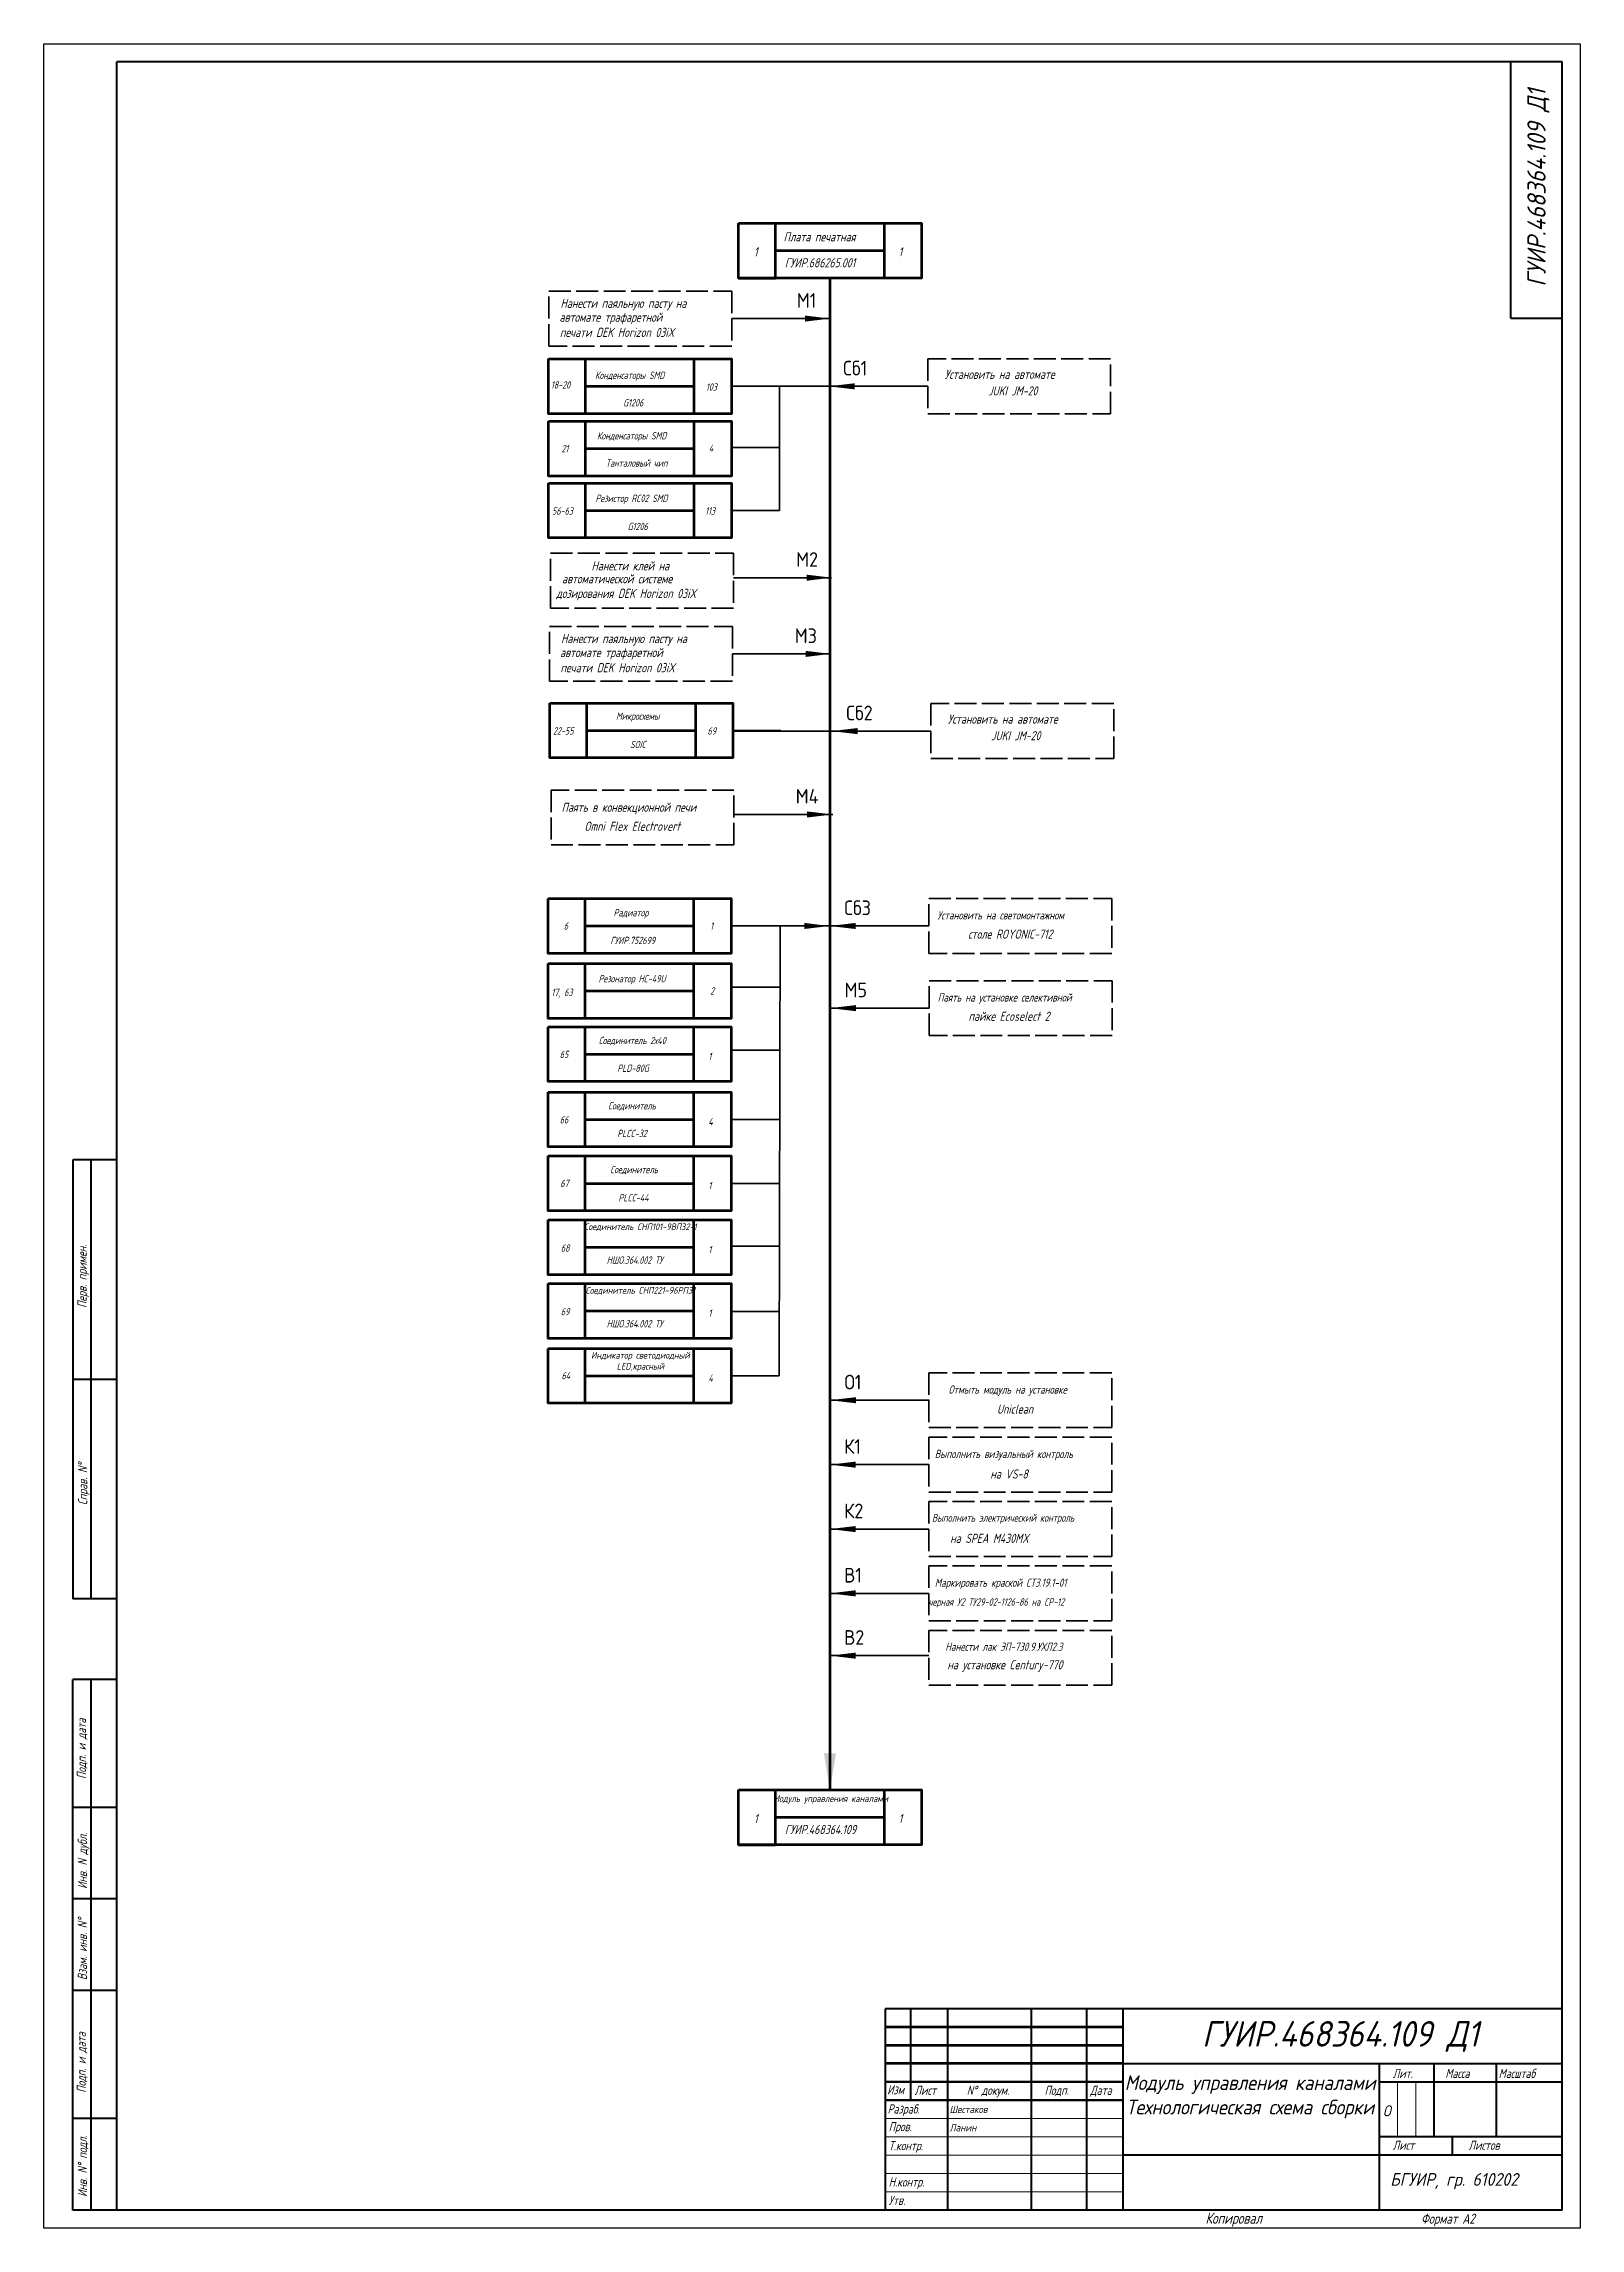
# Model space of a CAD drawing. Header units: millimetres. Extents: x 1142 to 3824, y -37 to 1280.
# Drawn here: x 3404 to 3824, y -37 to 560 of the extents above; entities that cross this region are included whole.
import ezdxf

# ---------------------------------------------------------------- set-up
doc = ezdxf.new("R2010")
doc.units = ezdxf.units.MM
doc.header["$LTSCALE"] = 0.5
doc.linetypes.add('ACAD_ISO02W100', pattern=[15, 12, -3])
doc.layers.get('0').update_dxf_attribs({"lineweight": 60})
doc.layers.add('KONTUR', color=7, linetype='Continuous')
doc.layers.add('TopOverlay', color=2, linetype='Continuous')
for name, color, linetype, lineweight in [('Основная', 7, 'Continuous', 40), ('текст', 7, 'Continuous', 30), ('тонкая', 7, 'Continuous', 20)]:
    doc.layers.add(name, color=color, linetype=linetype, lineweight=lineweight)
doc.styles.get("Standard").update_dxf_attribs({"font": 'isocpeui.ttf', "width": 0.9})
doc.styles.add('стиль рамки', font='romans.shx', dxfattribs={"width": 0.75, "oblique": 15, "height": 3.5})

msp = doc.modelspace()

# ---------------------------------------------------------------- texts
at = {"lineweight": 60, "insert": (3809.52, 460.64), "char_height": 5, "attachment_point": 1, "rotation": 90}
msp.add_mtext_dynamic_manual_height_columns('\\pxqc;ГУИР.468364.109 Д1', width=120, gutter_width=20, heights=[0], dxfattribs=at)
at = {"lineweight": 60}
for s, width, insert, char_height, attachment_point in [('\\A1;{\\fISOCPEUR|b0|i0|c204|p34;М1}', 8.5864, (3615.19, 491.85), 4, 3), ('\\A1;{\\fISOCPEUR|b0|i0|c204|p34;Сб1}', 8.5864, (3622.51, 473.34), 4, 1), ('\\A1;{\\fISOCPEUR|b0|i0|c204|p34;М2}', 8.5864, (3615.66, 421.04), 4, 3), ('\\A1;{\\fISOCPEUR|b0|i0|c204|p34;М3}', 8.5864, (3615.35, 400.21), 4, 3), ('\\A1;{\\fISOCPEUR|b0|i0|c204|p34;Сб2}', 8.5864, (3623.34, 379.11), 4, 1), ('\\A1;{\\fISOCPEUR|b0|i0|c204|p34;М4}', 8.5864, (3615.79, 356.34), 4, 3), ('\\A1;{\\fISOCPEUR|b0|i0|c204|p34;Сб3}', 8.5864, (3622.8, 325.86), 4, 1), ('\\A1;{\\fISOCPEUR|b0|i0|c204|p34;М5}', 8.5864, (3622.89, 303.41), 4, 1), ('\\A1;{\\fISOCPEUR|b0|i0|c204|p34;О1}', 8.5864, (3622.89, 196.26), 4, 1), ('\\A1;{\\fISOCPEUR|b0|i0|c204|p34;К1}', 8.5864, (3622.81, 178.65), 4, 1), ('\\A1;{\\fISOCPEUR|b0|i0|c204|p34;К2}', 8.5864, (3622.81, 161.04), 4, 1), ('\\A1;{\\fISOCPEUR|b0|i0|c204|p34;В1}', 8.5864, (3622.81, 143.48), 4, 1), ('\\A1;{\\fISOCPEUR|b0|i0|c204|p34;В2}', 8.5864, (3622.81, 126.46), 4, 1), ('\\pxqc;ГУИР.468364.109 Д1', 120, (3698.45, 19.64), 7, 1), ('\\pxqc;Модуль управления каналами \\PТехнологическая схема сборки', 70, (3698.77, 4.8), 4, 1), ('Шестаков', 23, (3651.61, -3.49), 2, 1), ('{\\fISOCPEUR|b0|i1|c204|p34;О}', 4.9876, (3770.08, -3.39), 3, 1), ('{\\fISOCPEUR|b0|i1|c204|p34;Ланин}', 23, (3651.61, -8.49), 2, 1), ('{\\fISOCPEUR|b0|i1|c204|p34;БГУИР,\\fISOCPEUR|b0|i1|c0|p34; \\fISOCPEUR|b0|i1|c204|p34;гр. 610202 }', 50, (3772.05, -21.89), 3.5, 1)]:
    msp.add_mtext_dynamic_manual_height_columns(s, width=width, gutter_width=20, heights=[0], dxfattribs=dict(at, insert=insert, char_height=char_height, attachment_point=attachment_point))
at = {"layer": 'TopOverlay', "color": 0, "lineweight": 13, "char_height": 1.8, "width": 29.2587, "attachment_point": 1}
for s, insert in [('\\pxqc;Соединитель СНП101-9ВП32-1', (3552.48, 237.6)), ('\\pxqc;Соединитель СНП221-96РП31', (3552.48, 220.22)), ('\\pxqc;Индикатор светодиодный LED,красный', (3552.48, 202.47)), ('\\pxqc;Модуль управления каналами', (3604.47, 81.33))]:
    msp.add_mtext(s, dxfattribs=dict(at, insert=insert))
at = {"layer": 'текст', "style": 'стиль рамки', "oblique": 15, "width": 0.75}
for s, height, p in [('Плата печатная', 2.5, (3606.23, 505.97)), ('1', 2.5, (3598.14, 501.86)), ('1', 2.5, (3637.66, 501.86)), ('ГУИР.686265.001', 2.5, (3606.57, 498.88)), ('Нанести паяльную пасту на', 2.5, (3545.26, 487.81)), ('автомате трафаретной ', 2.5, (3544.98, 484.01)), ('печати DEK Horizon 03iX', 2.5, (3545.1, 479.86)), ('18-20', 2, (3542.62, 465.75)), ('Конденсаторы SMD', 2, (3554.7, 468.39)), ('103', 2, (3584.99, 465.18)), ('Установить на автомате', 2.5, (3650.32, 468.4)), ('JUKI JM-20', 2.5, (3662.14, 463.86)), ('G1206', 2, (3562.37, 460.87)), ('Конденсаторы SMD', 2, (3555.24, 451.85)), ('21', 2, (3545.51, 448.34)), ('4', 2, (3585.79, 448.45)), ('Танталовый чип', 2, (3557.66, 444.4)), ('Резистор RC02 SMD', 2, (3554.82, 434.76)), ('56-63', 2, (3542.95, 431.28)), ('113', 2, (3584.77, 431.3)), ('G1206', 2, (3563.6, 427.07)), ('Нанести клей на', 2.5, (3553.73, 416.06)), ('автоматической системе ', 2.5, (3545.67, 412.53)), ('дозирования DEK Horizon 03iX', 2.5, (3544.08, 408.53)), ('автомате трафаретной ', 2.5, (3545.13, 392.37)), ('Нанести паяльную пасту на', 2.5, (3545.41, 396.18)), ('печати DEK Horizon 03iX', 2.5, (3545.25, 388.22)), ('Микросхемы', 2, (3560.42, 375.24)), ('Установить на автомате', 2.5, (3651.15, 374.17)), ('22-55', 2, (3543.21, 371.21)), ('69', 2, (3585.43, 371.18)), ('JUKI JM-20', 2.5, (3662.97, 369.64)), ('SOIC', 2, (3564.25, 367.49)), ('Паять в конвекционной печи', 2.5, (3545.56, 350.09)), ('Omni Flex Electrovert', 2.5, (3551.78, 344.89)), ('Радиатор', 2, (3559.76, 321.52)), ('Установить на светомонтажном', 2.25, (3648.26, 320.69)), ('6', 2, (3546.16, 317.88)), ('1', 2, (3586.16, 317.88)), ('столе ROYONIC-712', 2.5, (3656.67, 315.42)), ('ГУИР.752699', 2, (3558.88, 313.93)), ('Резонатор HC-49U', 2, (3555.63, 303.48)), ('17, 63', 2, (3542.76, 299.75)), ('2', 2, (3586.16, 300.13)), ('Паять на установке селективной', 2.25, (3648.35, 298.24)), ('пайке Ecoselect 2', 2.5, (3656.77, 292.97)), ('Соединитель 2х40', 2, (3555.71, 286.6)), ('65', 2, (3545.05, 282.78)), ('PLD-80G', 2, (3560.78, 279.03)), ('1', 2, (3585.68, 282.25)), ('Соединитель', 2, (3558.29, 268.76)), ('66', 2, (3545.05, 264.94)), ('PLCC-32', 2, (3560.78, 261.19)), ('4', 2, (3585.68, 264.41)), ('Соединитель', 2, (3558.87, 251.33)), ('67', 2, (3545.19, 247.57)), ('PLCC-44', 2, (3561.09, 243.62)), ('1', 2, (3585.68, 246.97)), ('68', 2, (3545.34, 229.88)), ('НШО.364.002 ТУ', 2, (3557.87, 226.6)), ('1', 2, (3585.68, 229.48)), ('69', 2, (3545.34, 212.5)), ('НШО.364.002 ТУ', 2, (3557.87, 209.21)), ('1', 2, (3585.68, 212.1)), ('64', 2, (3545.53, 195.03)), ('4', 2, (3585.68, 194.35)), ('Отмыть модуль на установке', 2.25, (3651.33, 191.09)), ('Uniclean', 2.5, (3664.55, 185.62)), ('Выполнить визуальный контроль', 2.25, (3647.55, 173.49)), ('на VS-8', 2.5, (3662.74, 167.89)), ('Выполнить электрический контроль', 2.1375, (3646.79, 156.1)), ('на SPEA M430MX', 2.5, (3651.76, 150.3)), ('Маркировать краской СТ3.19.1-01 ', 2.25, (3647.55, 138.31)), ('черная У2 ТУ29-02-1126-86 на CP-12', 2.025, (3645.84, 133.15)), ('Нанести лак ЭП-730.9.УХЛ2.3', 2.25, (3650.42, 120.81)), ('на установке Century-770', 2.5, (3650.99, 115.75)), ('1', 2.5, (3598.14, 73.71)), ('ГУИР.468364.109', 2.5, (3606.57, 70.73)), ('1', 2.5, (3637.66, 73.71)), ('Лит.', 2.5, (3772.72, 4.07)), ('Масса', 2.5, (3787.09, 4.07)), ('Масштаб', 2.5, (3801.68, 4.07)), ('Изм', 2.5, (3634.55, -0.39)), ('Лист', 2.5, (3642.02, -0.54)), ('N%%d докум. ', 2.5, (3656.3, -0.54)), ('Подп.', 2.5, (3677.56, -0.54)), ('Дата', 2.5, (3690.01, -0.54)), ('Разраб.', 2.5, (3634.66, -5.64)), ('Пров.', 2.5, (3634.96, -10.47)), ('Т.контр.', 2.5, (3634.96, -15.67)), ('Лист', 2.5, (3772.72, -15.55)), ('Листов', 2.5, (3793.44, -15.55)), ('Н.контр.', 2.5, (3634.96, -25.59)), ('Утв.', 2.5, (3634.96, -30.61)), ('Копировал', 3, (3721.54, -35.75)), ('Формат А2', 2.75, (3780.46, -35.75))]:
    msp.add_text(s, height=height, dxfattribs=at).set_placement(p)
for s, p in [('Перв. примен.', (3415.75, 214.51)), ('Справ. N%%d', (3415.91, 160.63)), ('Подп. и дата', (3415.57, 85.77)), ('Инв. N дубл.', (3415.82, 55.75)), ('Взам. инв. N%%d', (3415.82, 30.82)), ('Подп. и дата', (3415.52, 0.03)), ('Инв. N%%d подл.', (3415.82, -28.43))]:
    msp.add_text(s, height=2.5, rotation=90, dxfattribs=at).set_placement(p)

# ---------------------------------------------------------------- linework, layer by layer
for p, q in [((3604, 495.96), (3604, 510.96)), ((3633.78, 495.96), (3633.78, 510.96)), ((3604, 503.46), (3633.78, 503.46)), ((3593.91, 495.96), (3604, 495.96)), ((3618.91, 495.96), (3618.91, 82.82)), ((3552.05, 458.87), (3552.05, 473.87)), ((3581.83, 458.87), (3581.83, 473.87)), ((3552.05, 466.37), (3581.83, 466.37)), ((3552.05, 441.86), (3552.05, 456.86)), ((3581.83, 441.86), (3581.83, 456.86)), ((3552.05, 449.36), (3581.83, 449.36)), ((3552.05, 424.93), (3552.05, 439.93)), ((3581.83, 424.93), (3581.83, 439.93)), ((3552.05, 432.43), (3581.83, 432.43)), ((3552.43, 364.82), (3552.43, 379.82)), ((3582.22, 364.82), (3582.22, 379.82)), ((3552.43, 372.32), (3582.22, 372.32)), ((3551.96, 311.39), (3551.96, 326.39)), ((3581.74, 311.39), (3581.74, 326.39)), ((3551.96, 318.89), (3581.74, 318.89)), ((3551.96, 293.64), (3551.96, 308.64)), ((3581.74, 293.64), (3581.74, 308.64)), ((3551.96, 301.14), (3581.74, 301.14)), ((3551.96, 276.35), (3551.96, 291.35)), ((3581.74, 276.35), (3581.74, 291.35)), ((3551.96, 283.85), (3581.74, 283.85)), ((3551.96, 258.51), (3551.96, 273.51)), ((3581.74, 258.51), (3581.74, 273.51)), ((3551.96, 266.01), (3581.74, 266.01)), ((3551.96, 241.06), (3551.96, 256.06)), ((3581.74, 241.06), (3581.74, 256.06)), ((3551.96, 248.56), (3581.74, 248.56)), ((3551.96, 223.58), (3551.96, 238.58)), ((3581.74, 223.58), (3581.74, 238.58)), ((3551.96, 231.08), (3581.74, 231.08)), ((3551.96, 206.2), (3551.96, 221.2)), ((3581.74, 206.2), (3581.74, 221.2)), ((3551.96, 213.7), (3581.74, 213.7)), ((3551.96, 188.45), (3551.96, 203.45)), ((3581.74, 188.45), (3581.74, 203.45)), ((3551.96, 195.95), (3581.74, 195.95)), ((3604, 67.82), (3604, 82.82)), ((3633.78, 67.82), (3633.78, 82.82)), ((3604, 75.32), (3633.78, 75.32)), ((3593.91, 67.82), (3604, 67.82)), ((3699, 18), (3634, 18)), ((3699, 13), (3634, 13)), ((3699, 8), (3634, 8)), ((3769, -32), (3769, -32))]:
    msp.add_line(p, q)
at = {"lineweight": 35}
for p, q in [((3592.07, 484.88), (3618.91, 484.88)), ((3591.96, 466.37), (3618.79, 466.37)), ((3605.14, 432.43), (3605.14, 466.37)), ((3645.63, 466.37), (3618.52, 466.37)), ((3591.96, 449.63), (3605.14, 449.63)), ((3591.96, 432.43), (3605.14, 432.43)), ((3592.54, 414.07), (3619.37, 414.07)), ((3592.23, 393.25), (3619.06, 393.25)), ((3592.34, 372.32), (3605.52, 372.32)), ((3592.79, 372.15), (3619.63, 372.15)), ((3605.97, 372.15), (3605.97, 372.15)), ((3646.46, 372.15), (3619.35, 372.15)), ((3592.67, 349.37), (3619.69, 349.37)), ((3591.87, 318.89), (3618.7, 318.89)), ((3605.05, 195.95), (3605.28, 318.89)), ((3645.92, 318.89), (3618.81, 318.89)), ((3591.87, 302.15), (3605.28, 302.15)), ((3646.01, 296.44), (3618.91, 296.44)), ((3591.87, 284.95), (3605.24, 284.95)), ((3591.87, 266.01), (3605.21, 266.01)), ((3591.87, 248.56), (3605.05, 248.56)), ((3591.87, 231.36), (3605.05, 231.36)), ((3591.87, 213.55), (3605.05, 213.55)), ((3591.87, 195.95), (3605.05, 195.95)), ((3646.01, 189.3), (3618.91, 189.3)), ((3645.93, 171.69), (3618.83, 171.69)), ((3645.93, 154.08), (3618.83, 154.08)), ((3645.93, 136.52), (3618.83, 136.52)), ((3645.93, 119.49), (3618.83, 119.49))]:
    msp.add_line(p, q, dxfattribs=at)
at = {"lineweight": 50}
for p, q in [((3699, 3), (3634, 3)), ((3699, -2), (3634, -2))]:
    msp.add_line(p, q, dxfattribs=at)
for points in [[(3593.91, 510.96), (3643.91, 510.96), (3643.91, 495.96), (3593.91, 495.96)], [(3541.96, 473.87), (3591.96, 473.87), (3591.96, 458.87), (3541.96, 458.87)], [(3541.96, 456.86), (3591.96, 456.86), (3591.96, 441.86), (3541.96, 441.86)], [(3541.96, 439.93), (3591.96, 439.93), (3591.96, 424.93), (3541.96, 424.93)], [(3542.34, 379.82), (3592.34, 379.82), (3592.34, 364.82), (3542.34, 364.82)], [(3541.87, 326.39), (3591.87, 326.39), (3591.87, 311.39), (3541.87, 311.39)], [(3541.87, 308.64), (3591.87, 308.64), (3591.87, 293.64), (3541.87, 293.64)], [(3541.87, 291.35), (3591.87, 291.35), (3591.87, 276.35), (3541.87, 276.35)], [(3541.87, 273.51), (3591.87, 273.51), (3591.87, 258.51), (3541.87, 258.51)], [(3541.87, 256.06), (3591.87, 256.06), (3591.87, 241.06), (3541.87, 241.06)], [(3541.87, 238.58), (3591.87, 238.58), (3591.87, 223.58), (3541.87, 223.58)], [(3541.87, 221.2), (3591.87, 221.2), (3591.87, 206.2), (3541.87, 206.2)], [(3541.87, 203.45), (3591.87, 203.45), (3591.87, 188.45), (3541.87, 188.45)], [(3593.91, 82.82), (3643.91, 82.82), (3643.91, 67.82), (3593.91, 67.82)]]:
    msp.add_lwpolyline(points, close=True)
at = {"linetype": 'ACAD_ISO02W100', "lineweight": 35}
for points in [[(3542.07, 492.38), (3592.07, 492.38), (3592.07, 477.38), (3542.07, 477.38)], [(3695.63, 473.87), (3645.63, 473.87), (3645.63, 458.87), (3695.63, 458.87)], [(3542.54, 420.74), (3592.54, 420.74), (3592.54, 405.74), (3542.54, 405.74)], [(3542.23, 400.75), (3592.23, 400.75), (3592.23, 385.75), (3542.23, 385.75)], [(3696.46, 379.65), (3646.46, 379.65), (3646.46, 364.65), (3696.46, 364.65)], [(3592.67, 356.04), (3542.67, 356.04), (3542.67, 341.04), (3592.67, 341.04)], [(3645.92, 326.39), (3695.92, 326.39), (3695.92, 311.39), (3645.92, 311.39)], [(3646.01, 303.94), (3696.01, 303.94), (3696.01, 288.94), (3646.01, 288.94)], [(3695.93, 196.8), (3645.93, 196.8), (3645.93, 181.8), (3695.93, 181.8)], [(3695.93, 179.19), (3645.93, 179.19), (3645.93, 164.19), (3695.93, 164.19)], [(3695.93, 161.58), (3645.93, 161.58), (3645.93, 146.58), (3695.93, 146.58)], [(3695.93, 144.02), (3645.93, 144.02), (3645.93, 129.02), (3695.93, 129.02)], [(3695.93, 126.41), (3645.93, 126.41), (3645.93, 111.41), (3695.93, 111.41)]]:
    msp.add_lwpolyline(points, close=True, dxfattribs=at)
at = {"lineweight": 60}
for points in [[(3612.07, 485.71), (3612.07, 484.05), (3618.91, 484.88)], [(3625.63, 467.2), (3625.63, 465.54), (3618.52, 466.37)], [(3612.54, 414.9), (3612.54, 413.24), (3619.37, 414.07)], [(3612.23, 394.08), (3612.23, 392.41), (3619.06, 393.25)], [(3626.46, 372.98), (3626.46, 371.31), (3619.35, 372.15)], [(3612.67, 350.2), (3612.67, 348.54), (3619.69, 349.37)], [(3611.87, 319.73), (3611.87, 318.06), (3618.7, 318.89)], [(3625.92, 319.73), (3625.92, 318.06), (3618.81, 318.89)], [(3626.01, 297.27), (3626.01, 295.61), (3618.91, 296.44)], [(3626.01, 190.13), (3626.01, 188.46), (3618.91, 189.3)], [(3625.93, 172.52), (3625.93, 170.85), (3618.83, 171.69)], [(3625.93, 154.91), (3625.93, 153.24), (3618.83, 154.08)], [(3625.93, 137.35), (3625.93, 135.68), (3618.83, 136.52)], [(3625.93, 120.32), (3625.93, 118.66), (3618.83, 119.49)], [(3617.24, 92.82), (3620.57, 92.82), (3618.91, 82.82)]]:
    msp.add_solid(points, dxfattribs=at)
at = {"layer": 'KONTUR'}
for p, q in [((3404, -37), (3404, 560)), ((3404, 560), (3824, 560)), ((3824, 560), (3824, -37)), ((3824, -37), (3404, -37))]:
    msp.add_line(p, q, dxfattribs=at)
at = {"layer": 'Основная'}
for p, q in [((3424, 8), (3424, 555)), ((3819, 555), (3424, 555)), ((3805, 485), (3805, 555)), ((3819, -32), (3819, 555)), ((3805, 485), (3819, 485)), ((3412, 255), (3412, 135)), ((3424, 255), (3412, 255)), ((3417, 135), (3417, 255)), ((3424, 195), (3412, 195)), ((3424, 135), (3412, 135)), ((3412, -32), (3412, 113)), ((3424, 113), (3412, 113)), ((3417, -32), (3417, 113)), ((3424, 78), (3412, 78)), ((3424, 53), (3412, 53)), ((3424, 28), (3412, 28)), ((3634, 23), (3634, -32)), ((3819, 23), (3634, 23)), ((3641, -2), (3641, 23)), ((3651, 23), (3651, -32)), ((3674, -32), (3674, 23)), ((3689, 23), (3689, -32)), ((3699, 23), (3699, -32)), ((3424, -32), (3424, 8)), ((3699, 8), (3819, 8)), ((3769, 8), (3769, -32)), ((3784, 8), (3784, -12)), ((3801, 8), (3801, -12)), ((3769, 3), (3819, 3)), ((3424, -7), (3412, -7)), ((3819, -17), (3699, -17)), ((3819, -12), (3769, -12)), ((3789, -12), (3789, -17)), ((3819, -32), (3412, -32))]:
    msp.add_line(p, q, dxfattribs=at)
at = {"layer": 'тонкая'}
for p, q in [((3773.99, 2.79), (3773.99, -12)), ((3779.07, 2.79), (3779.07, -12)), ((3634, -7), (3699, -7)), ((3699, -12), (3634, -12)), ((3699, -17), (3634, -17))]:
    msp.add_line(p, q, dxfattribs=at)
for points in [[(3634, -22), (3699, -22)], [(3634, -27), (3699, -27)]]:
    msp.add_lwpolyline(points, dxfattribs=at)

msp.set_redraw_order([(e.dxf.handle, doc.entitydb.next_handle()) for e in msp.query("TEXT MTEXT ATTDEF DIMENSION ARC_DIMENSION")])  # texts and dimensions are drawn at this point

doc.saveas('drawing.dxf')
